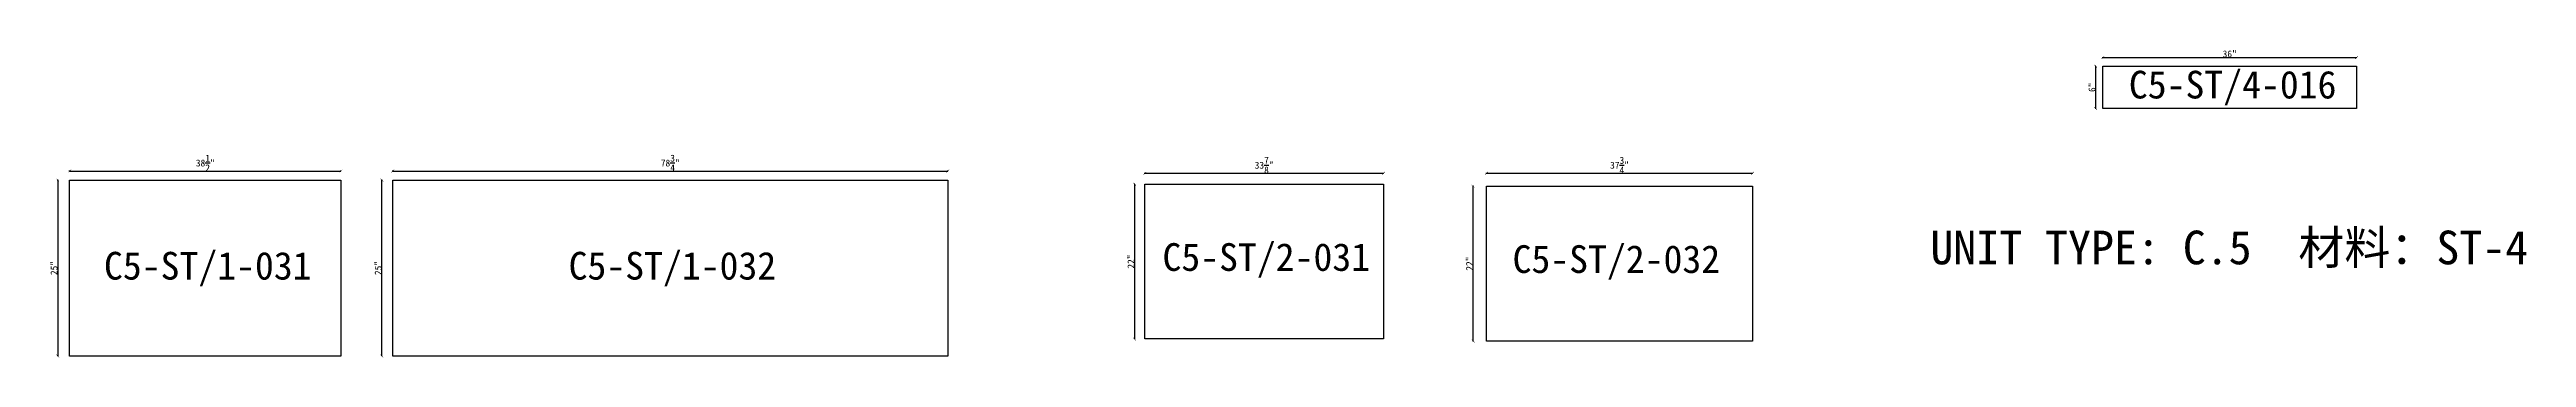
# Model space of a CAD drawing. Header units: millimetres. Extents: x -46962 to 137822, y -48342 to 2116.
# Drawn here: x 102423 to 111351, y -29196 to -28084 of the extents above; entities that cross this region are included whole.
import ezdxf
from ezdxf.enums import TextEntityAlignment as Align

# ---------------------------------------------------------------- set-up
doc = ezdxf.new("R2010")
doc.units = ezdxf.units.MM
doc.layers.add('COUNTERTOP_NUMBER', color=3, linetype='Continuous')
doc.layers.add('COUNTERTOPS', color=7, linetype='Continuous')
doc.styles.add('样式 1', font='')
doc.styles.get('样式 1').set_extended_font_data('NSimSun')
doc.dimstyles.new('副本 ISO-25', dxfattribs={"dimtxt": 25, "dimasz": 10, "dimexe": 1.5, "dimexo": 0.5, "dimtad": 1, "dimlfac": 0.03937, "dimlunit": 5, "dimtxsty": '样式 1', "dimblk": 'ARCHTICK', "dimcen": 2.5, "dimclrd": 256, "dimclrt": 1, "dimazin": 3, "dimtfac": 1, "dimtmove": 0, "dimatfit": 3, "dimfxlon": 1})

msp = doc.modelspace()

# ---------------------------------------------------------------- texts
at = {"style": '样式 1'}
for s, p in [('UNIT TYPE: C.5', (109202.355, -28859.536)), ('材料：ST-4', (110528.636, -28859.536))]:
    msp.add_text(s, height=121.5865, dxfattribs=at).set_placement(p)
at = {"layer": 'COUNTERTOP_NUMBER', "color": 3, "style": '样式 1'}
for s, p in [('C5-ST/4-016', (110291.91, -28210.949)), ('C5-ST/1-031', (102993.434, -28864.699)), ('C5-ST/1-032', (104668.089, -28864.699)), ('C5-ST/2-031', (106808.654, -28833.289)), ('C5-ST/2-032', (108070.441, -28840.719))]:
    msp.add_text(s, height=100, dxfattribs=at).set_placement(p, align=Align.MIDDLE_CENTER)

# ---------------------------------------------------------------- blocks, each defined once
blk = doc.blocks.new('_ArchTick')
at = {"color": 0, "linetype": 'ByBlock', "const_width": 0.15}
blk.add_lwpolyline([(-0.5, -0.5), (0.5, 0.5)], dxfattribs=at)
blk = doc.blocks.new('*D1830')
at = {"color": 0, "lineweight": -2, "transparency": 16777216}
for p, q in [((102495.6, -28523.9), (102495.6, -28521.4)), ((103473.5, -28523.9), (103473.5, -28521.4))]:
    blk.add_line(p, q, dxfattribs=at)
at = {"lineweight": -2, "transparency": 16777216}
blk.add_line((102495.6, -28522.9), (103473.5, -28522.9), dxfattribs=at)
at = {"layer": 'Defpoints', "color": 0, "transparency": 16777216}
for p in [(102495.6, -28555.5), (103473.5, -28522.9), (103473.5, -28555.5)]:
    blk.add_point(p, dxfattribs=at)
at = {"lineweight": -2, "transparency": 16777216, "xscale": 10, "yscale": 10, "zscale": 10, "rotation": 180}
blk.add_blockref('_ArchTick', (102495.6, -28522.9), dxfattribs=at)
at = {"lineweight": -2, "transparency": 16777216, "xscale": 10, "yscale": 10, "zscale": 10}
blk.add_blockref('_ArchTick', (103473.5, -28522.9), dxfattribs=at)
at = {"color": 1, "transparency": 16777216, "insert": (102984.5, -28493.8), "char_height": 25, "attachment_point": 5, "style": '样式 1'}
blk.add_mtext('\\A1;38{\\H1x;\\S1/2;}"', dxfattribs=at)
blk = doc.blocks.new('*D1831')
at = {"color": 0, "lineweight": -2, "transparency": 16777216}
for p, q in [((102453.6, -28555.5), (102451.1, -28555.5)), ((102453.6, -29190.5), (102451.1, -29190.5))]:
    blk.add_line(p, q, dxfattribs=at)
at = {"lineweight": -2, "transparency": 16777216}
blk.add_line((102452.6, -28555.5), (102452.6, -29190.5), dxfattribs=at)
at = {"layer": 'Defpoints', "color": 0, "transparency": 16777216}
for p in [(102495.6, -28555.5), (102452.6, -29190.5), (102495.6, -29190.5)]:
    blk.add_point(p, dxfattribs=at)
at = {"lineweight": -2, "transparency": 16777216, "xscale": 10, "yscale": 10, "zscale": 10}
for p, rotation in [((102452.6, -28555.5), 90), ((102452.6, -29190.5), 270)]:
    blk.add_blockref('_ArchTick', p, dxfattribs=dict(at, rotation=rotation))
at = {"color": 1, "transparency": 16777216, "insert": (102439.5, -28873), "char_height": 25, "attachment_point": 5, "rotation": 90, "style": '样式 1'}
blk.add_mtext('\\A1;25"', dxfattribs=at)
blk = doc.blocks.new('*D1832')
at = {"color": 0, "lineweight": -2, "transparency": 16777216}
for p, q in [((103660.2, -28523.9), (103660.2, -28521.4)), ((105660.5, -28523.9), (105660.5, -28521.4))]:
    blk.add_line(p, q, dxfattribs=at)
at = {"lineweight": -2, "transparency": 16777216}
blk.add_line((103660.2, -28522.9), (105660.5, -28522.9), dxfattribs=at)
at = {"layer": 'Defpoints', "color": 0, "transparency": 16777216}
for p in [(103660.2, -28555.5), (105660.5, -28522.9), (105660.5, -28555.5)]:
    blk.add_point(p, dxfattribs=at)
at = {"lineweight": -2, "transparency": 16777216, "xscale": 10, "yscale": 10, "zscale": 10, "rotation": 180}
blk.add_blockref('_ArchTick', (103660.2, -28522.9), dxfattribs=at)
at = {"lineweight": -2, "transparency": 16777216, "xscale": 10, "yscale": 10, "zscale": 10}
blk.add_blockref('_ArchTick', (105660.5, -28522.9), dxfattribs=at)
at = {"color": 1, "transparency": 16777216, "insert": (104660.4, -28493.8), "char_height": 25, "attachment_point": 5, "style": '样式 1'}
blk.add_mtext('\\A1;78{\\H1x;\\S3/4;}"', dxfattribs=at)
blk = doc.blocks.new('*D1833')
at = {"color": 0, "lineweight": -2, "transparency": 16777216}
for p, q in [((103621.9, -28555.5), (103619.4, -28555.5)), ((103621.9, -29190.5), (103619.4, -29190.5))]:
    blk.add_line(p, q, dxfattribs=at)
at = {"lineweight": -2, "transparency": 16777216}
blk.add_line((103620.9, -29190.5), (103620.9, -28555.5), dxfattribs=at)
at = {"layer": 'Defpoints', "color": 0, "transparency": 16777216}
for p in [(103620.9, -28555.5), (103660.2, -28555.5), (103660.2, -29190.5)]:
    blk.add_point(p, dxfattribs=at)
at = {"lineweight": -2, "transparency": 16777216, "xscale": 10, "yscale": 10, "zscale": 10}
for p, rotation in [((103620.9, -28555.5), 90), ((103620.9, -29190.5), 270)]:
    blk.add_blockref('_ArchTick', p, dxfattribs=dict(at, rotation=rotation))
at = {"color": 1, "transparency": 16777216, "insert": (103607.7, -28873), "char_height": 25, "attachment_point": 5, "rotation": 90, "style": '样式 1'}
blk.add_mtext('\\A1;25"', dxfattribs=at)
blk = doc.blocks.new('*D1834')
at = {"color": 0, "lineweight": -2, "transparency": 16777216}
for p, q in [((106370.8, -28531.9), (106370.8, -28529.4)), ((107231.2, -28531.9), (107231.2, -28529.4))]:
    blk.add_line(p, q, dxfattribs=at)
at = {"lineweight": -2, "transparency": 16777216}
blk.add_line((106370.8, -28530.9), (107231.2, -28530.9), dxfattribs=at)
at = {"layer": 'Defpoints', "color": 0, "transparency": 16777216}
for p in [(107231.2, -28530.9), (106370.8, -28570.3), (107231.2, -28570.3)]:
    blk.add_point(p, dxfattribs=at)
at = {"lineweight": -2, "transparency": 16777216, "xscale": 10, "yscale": 10, "zscale": 10, "rotation": 180}
blk.add_blockref('_ArchTick', (106370.8, -28530.9), dxfattribs=at)
at = {"lineweight": -2, "transparency": 16777216, "xscale": 10, "yscale": 10, "zscale": 10}
blk.add_blockref('_ArchTick', (107231.2, -28530.9), dxfattribs=at)
at = {"color": 1, "transparency": 16777216, "insert": (106801, -28501.8), "char_height": 25, "attachment_point": 5, "style": '样式 1'}
blk.add_mtext('\\A1;33{\\H1x;\\S7/8;}"', dxfattribs=at)
blk = doc.blocks.new('*D1835')
at = {"color": 0, "lineweight": -2, "transparency": 16777216}
for p, q in [((106335.1, -28570.3), (106332.6, -28570.3)), ((106335.1, -29129.1), (106332.6, -29129.1))]:
    blk.add_line(p, q, dxfattribs=at)
at = {"lineweight": -2, "transparency": 16777216}
blk.add_line((106334.1, -28570.3), (106334.1, -29129.1), dxfattribs=at)
at = {"layer": 'Defpoints', "color": 0, "transparency": 16777216}
for p in [(106370.8, -28570.3), (106334.1, -29129.1), (106370.8, -29129.1)]:
    blk.add_point(p, dxfattribs=at)
at = {"lineweight": -2, "transparency": 16777216, "xscale": 10, "yscale": 10, "zscale": 10}
for p, rotation in [((106334.1, -28570.3), 90), ((106334.1, -29129.1), 270)]:
    blk.add_blockref('_ArchTick', p, dxfattribs=dict(at, rotation=rotation))
at = {"color": 1, "transparency": 16777216, "insert": (106321, -28849.7), "char_height": 25, "attachment_point": 5, "rotation": 90, "style": '样式 1'}
blk.add_mtext('\\A1;22"', dxfattribs=at)
blk = doc.blocks.new('*D1836')
at = {"color": 0, "lineweight": -2, "transparency": 16777216}
for p, q in [((107602.6, -28531.9), (107602.6, -28529.4)), ((108561.4, -28531.9), (108561.4, -28529.4))]:
    blk.add_line(p, q, dxfattribs=at)
at = {"lineweight": -2, "transparency": 16777216}
blk.add_line((107602.6, -28530.9), (108561.4, -28530.9), dxfattribs=at)
at = {"layer": 'Defpoints', "color": 0, "transparency": 16777216}
for p in [(108561.4, -28530.9), (107602.6, -28577.7), (108561.4, -28577.7)]:
    blk.add_point(p, dxfattribs=at)
at = {"lineweight": -2, "transparency": 16777216, "xscale": 10, "yscale": 10, "zscale": 10, "rotation": 180}
blk.add_blockref('_ArchTick', (107602.6, -28530.9), dxfattribs=at)
at = {"lineweight": -2, "transparency": 16777216, "xscale": 10, "yscale": 10, "zscale": 10}
blk.add_blockref('_ArchTick', (108561.4, -28530.9), dxfattribs=at)
at = {"color": 1, "transparency": 16777216, "insert": (108082, -28501.8), "char_height": 25, "attachment_point": 5, "style": '样式 1'}
blk.add_mtext('\\A1;37{\\H1x;\\S3/4;}"', dxfattribs=at)
blk = doc.blocks.new('*D1837')
at = {"color": 0, "lineweight": -2, "transparency": 16777216}
for p, q in [((107555.5, -28577.7), (107553, -28577.7)), ((107555.5, -29136.5), (107553, -29136.5))]:
    blk.add_line(p, q, dxfattribs=at)
at = {"lineweight": -2, "transparency": 16777216}
blk.add_line((107554.5, -29136.5), (107554.5, -28577.7), dxfattribs=at)
at = {"layer": 'Defpoints', "color": 0, "transparency": 16777216}
for p in [(107554.5, -28577.7), (107602.6, -28577.7), (107602.6, -29136.5)]:
    blk.add_point(p, dxfattribs=at)
at = {"lineweight": -2, "transparency": 16777216, "xscale": 10, "yscale": 10, "zscale": 10}
for p, rotation in [((107554.5, -28577.7), 90), ((107554.5, -29136.5), 270)]:
    blk.add_blockref('_ArchTick', p, dxfattribs=dict(at, rotation=rotation))
at = {"color": 1, "transparency": 16777216, "insert": (107541.3, -28857.1), "char_height": 25, "attachment_point": 5, "rotation": 90, "style": '样式 1'}
blk.add_mtext('\\A1;22"', dxfattribs=at)
blk = doc.blocks.new('*D1838')
at = {"color": 0, "lineweight": -2, "transparency": 16777216}
for p, q in [((109824, -28114.5), (109824, -28112)), ((110738.4, -28114.5), (110738.4, -28112))]:
    blk.add_line(p, q, dxfattribs=at)
at = {"lineweight": -2, "transparency": 16777216}
blk.add_line((109824, -28113.5), (110738.4, -28113.5), dxfattribs=at)
at = {"layer": 'Defpoints', "color": 0, "transparency": 16777216}
for p in [(110738.4, -28113.5), (109824, -28144.4), (110738.4, -28144.4)]:
    blk.add_point(p, dxfattribs=at)
at = {"lineweight": -2, "transparency": 16777216, "xscale": 10, "yscale": 10, "zscale": 10, "rotation": 180}
blk.add_blockref('_ArchTick', (109824, -28113.5), dxfattribs=at)
at = {"lineweight": -2, "transparency": 16777216, "xscale": 10, "yscale": 10, "zscale": 10}
blk.add_blockref('_ArchTick', (110738.4, -28113.5), dxfattribs=at)
at = {"color": 1, "transparency": 16777216, "insert": (110281.2, -28100.4), "char_height": 25, "attachment_point": 5, "style": '样式 1'}
blk.add_mtext('\\A1;36"', dxfattribs=at)
blk = doc.blocks.new('*D1839')
at = {"color": 0, "lineweight": -2, "transparency": 16777216}
for p, q in [((109799.2, -28144.4), (109796.7, -28144.4)), ((109799.2, -28296.8), (109796.7, -28296.8))]:
    blk.add_line(p, q, dxfattribs=at)
at = {"lineweight": -2, "transparency": 16777216}
blk.add_line((109798.2, -28296.8), (109798.2, -28144.4), dxfattribs=at)
at = {"layer": 'Defpoints', "color": 0, "transparency": 16777216}
for p in [(109798.2, -28144.4), (109824, -28144.4), (109824, -28296.8)]:
    blk.add_point(p, dxfattribs=at)
at = {"lineweight": -2, "transparency": 16777216, "xscale": 10, "yscale": 10, "zscale": 10}
for p, rotation in [((109798.2, -28144.4), 90), ((109798.2, -28296.8), 270)]:
    blk.add_blockref('_ArchTick', p, dxfattribs=dict(at, rotation=rotation))
at = {"color": 1, "transparency": 16777216, "insert": (109785.1, -28220.6), "char_height": 25, "attachment_point": 5, "rotation": 90, "style": '样式 1'}
blk.add_mtext('\\A1;6"', dxfattribs=at)

# ---------------------------------------------------------------- dimensions: what is measured, and where the dimension line sits
for base, p1, p2, picture, middle in [((110738.446, -28113.544), (109824.046, -28144.379), (110738.446, -28144.379), '*D1838', (110281.246, -28100.419)), ((103473.471, -28522.855), (102495.571, -28555.53), (103473.471, -28555.53), '*D1830', (102984.521, -28493.832)), ((105660.475, -28522.855), (103660.225, -28555.53), (105660.475, -28555.53), '*D1832', (104660.35, -28493.762)), ((107231.215, -28530.893), (106370.79, -28570.32), (107231.215, -28570.32), '*D1834', (106801.003, -28501.8)), ((108561.428, -28530.893), (107602.578, -28577.75), (108561.428, -28577.75), '*D1836', (108082.003, -28501.8))]:
    dim = msp.add_linear_dim(base=base, p1=p1, p2=p2, dimstyle='副本 ISO-25')
    dim.commit()
    dim.dimension.update_dxf_attribs({"geometry": picture, "text_midpoint": middle})
for base, p1, p2, picture, middle in [((109798.212, -28144.379), (109824.046, -28296.779), (109824.046, -28144.379), '*D1839', (109785.087, -28220.579)), ((102452.617, -29190.53), (102495.571, -28555.53), (102495.571, -29190.53), '*D1831', (102439.492, -28873.03)), ((103620.869, -28555.53), (103660.225, -29190.53), (103660.225, -28555.53), '*D1833', (103607.744, -28873.03)), ((106334.144, -29129.12), (106370.79, -28570.32), (106370.79, -29129.12), '*D1835', (106321.019, -28849.72)), ((107554.469, -28577.75), (107602.578, -29136.55), (107602.578, -28577.75), '*D1837', (107541.344, -28857.15))]:
    dim = msp.add_linear_dim(base=base, p1=p1, p2=p2, angle=90, dimstyle='副本 ISO-25')
    dim.commit()
    dim.dimension.update_dxf_attribs({"geometry": picture, "text_midpoint": middle})

# ---------------------------------------------------------------- linework, layer by layer
at = {"layer": 'COUNTERTOPS'}
for points in [[(109824.046, -28144.379), (110738.446, -28144.379), (110738.446, -28296.779), (109824.046, -28296.779)], [(102495.571, -28555.53), (103473.471, -28555.53), (103473.471, -29190.53), (102495.571, -29190.53)], [(103660.225, -28555.53), (105660.475, -28555.53), (105660.475, -29190.53), (103660.225, -29190.53)], [(106370.79, -28570.32), (107231.215, -28570.32), (107231.215, -29129.12), (106370.79, -29129.12)], [(107602.578, -28577.75), (108561.428, -28577.75), (108561.428, -29136.55), (107602.578, -29136.55)]]:
    msp.add_lwpolyline(points, close=True, dxfattribs=at)

msp.set_redraw_order([(e.dxf.handle, doc.entitydb.next_handle()) for e in msp.query("TEXT MTEXT ATTDEF DIMENSION ARC_DIMENSION")])  # texts and dimensions are drawn at this point

doc.saveas('drawing.dxf')
